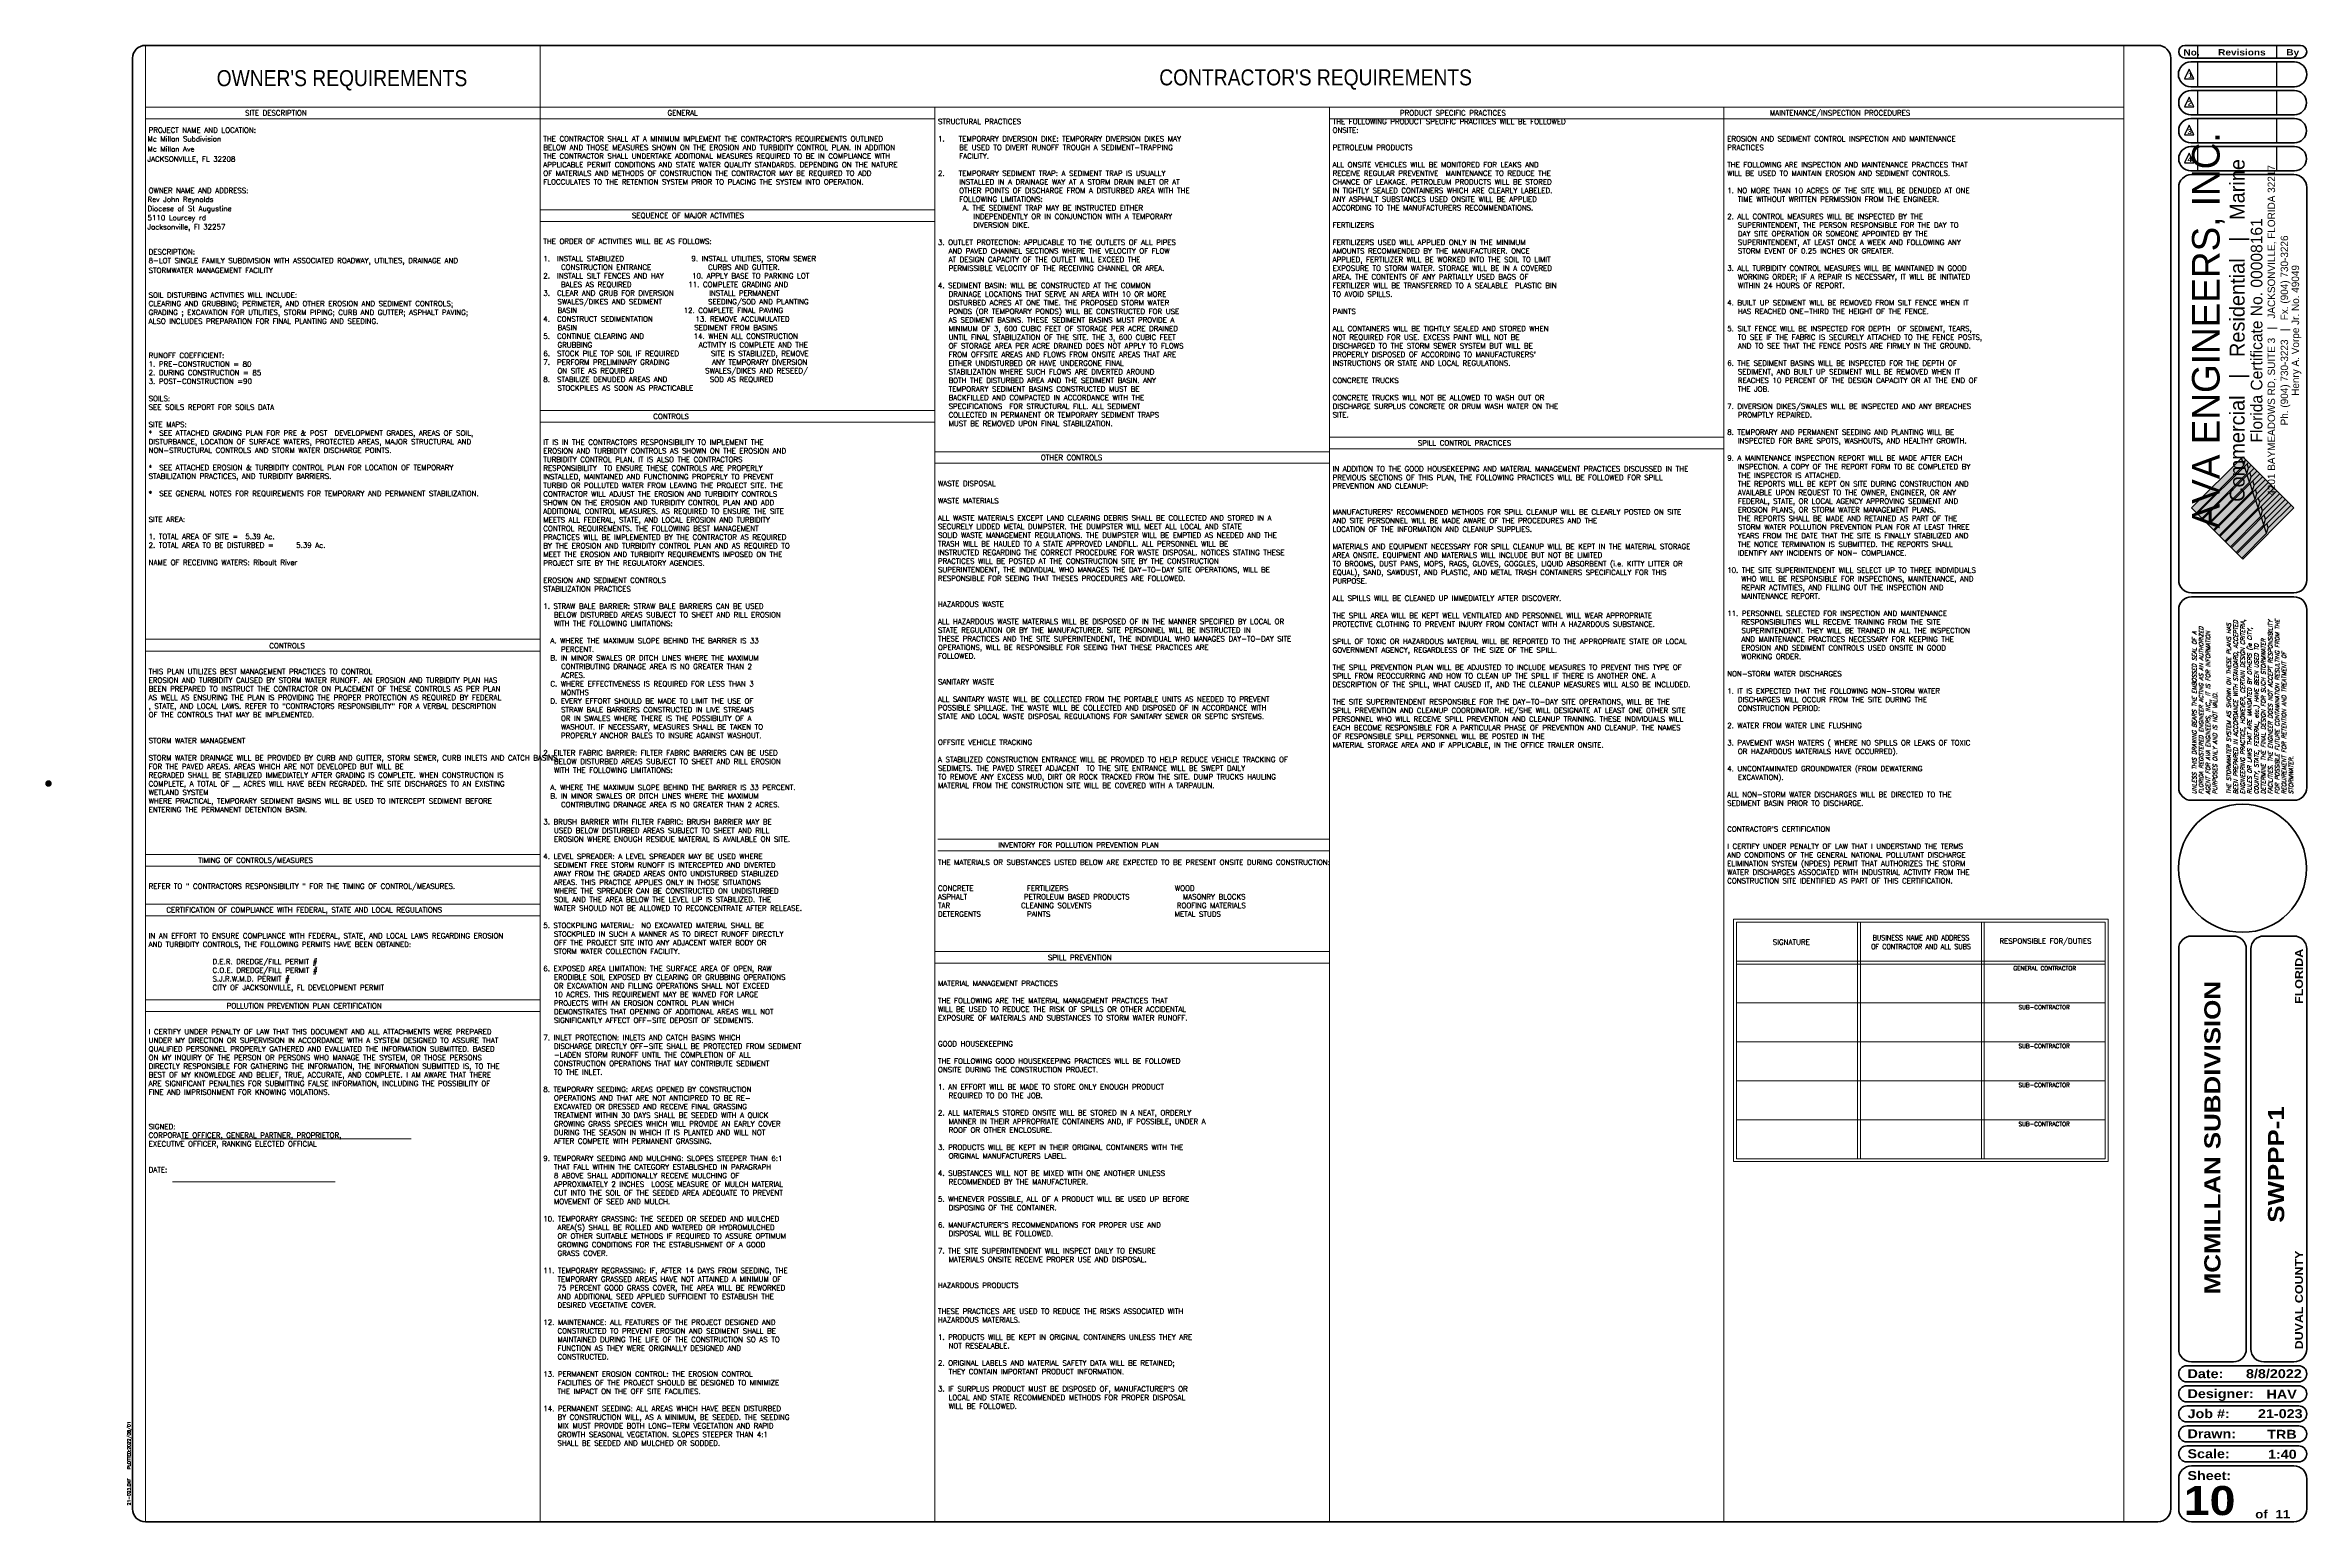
# Paper-space layout 'SWPPP-1' of a CAD drawing. Header units: feet, sheet in inches. Extents: x -1.1 to 33.8, y 0.1 to 22.9.
import ezdxf
from ezdxf.enums import TextEntityAlignment as Align

# ---------------------------------------------------------------- set-up
doc = ezdxf.new("R2010")
doc.units = ezdxf.units.FT
doc.header["$MEASUREMENT"] = 0
doc.layers.add('Border', color=118, linetype='Continuous', lineweight=70)
doc.layers.add('Date Stamp', color=7, linetype='Continuous')
doc.layers.add('TBLK', color=7, linetype='Continuous')
doc.styles.add('AVA LOGO', font='')
doc.styles.add('L30', font='simplex.shx', dxfattribs={"oblique": 15, "height": 6})
doc.styles.add('PREVENT', font='SIMPLEX.shx', dxfattribs={"height": 0.08})
doc.styles.add('ROMAND', font='ariblk.ttf')
doc.styles.add('ROMANS - Civil', font='romans.shx', dxfattribs={"height": 0.1})
doc.styles.add('TB-LD', font='tb-ld.shx')
doc.styles.get('AVA LOGO').set_extended_font_data('Agency FB')

# ---------------------------------------------------------------- blocks, each defined once
blk = doc.blocks.new('A$Ca8f96253')
h = blk.add_hatch(color=8)
h.paths.add_polyline_path([(34.662, 4.305), (34.618, 4.348), (34.289, 4.019), (34.311, 3.953)])
h.paths.add_polyline_path([(34.245, 4.151), (34.267, 4.085), (34.574, 4.392), (34.53, 4.436)])
h.paths.add_polyline_path([(34.486, 4.48), (34.443, 4.524), (34.201, 4.283), (34.223, 4.217)])
h.paths.add_polyline_path([(34.399, 4.568), (34.355, 4.612), (34.157, 4.414), (34.179, 4.348)])
h.paths.add_polyline_path([(34.311, 4.656), (34.267, 4.7), (34.113, 4.546), (34.135, 4.48)])
h.paths.add_polyline_path([(34.223, 4.743), (34.179, 4.787), (34.07, 4.678), (34.091, 4.612)])
h.paths.add_polyline_path([(34.135, 4.831), (34.091, 4.875), (34.026, 4.809), (34.048, 4.743)])
h.paths.add_polyline_path([(34.004, 4.963), (33.982, 4.941), (34.004, 4.875), (34.048, 4.919)])
h.paths.add_polyline_path([(33.828, 3.558), (33.901, 3.485), (34.285, 3.869), (34.249, 3.979)])
h.paths.add_polyline_path([(33.74, 3.646), (33.813, 3.573), (34.241, 4.001), (34.205, 4.11)])
h.paths.add_polyline_path([(34.197, 4.132), (34.161, 4.242), (33.653, 3.734), (33.726, 3.661)])
h.paths.add_polyline_path([(34.153, 4.264), (34.117, 4.374), (33.565, 3.822), (33.638, 3.749)])
h.paths.add_polyline_path([(34.11, 4.396), (34.073, 4.505), (33.477, 3.91), (33.55, 3.836)])
h.paths.add_polyline_path([(33.389, 3.997), (33.462, 3.924), (34.066, 4.527), (34.029, 4.637)])
h.paths.add_polyline_path([(33.301, 4.085), (33.375, 4.012), (34.022, 4.659), (33.985, 4.769)])
h.paths.add_polyline_path([(33.978, 4.791), (33.941, 4.901), (33.214, 4.173), (33.287, 4.1)])
h.paths.add_polyline_path([(33.126, 4.261), (33.199, 4.187), (33.934, 4.922), (33.897, 5.032)])
h = blk.add_hatch(color=255)
h.paths.add_polyline_path([(34.311, 3.953), (34.285, 3.869), (33.901, 3.485), (33.916, 3.471), (34.706, 4.261), (34.662, 4.305)])
h.paths.add_polyline_path([(34.618, 4.348), (34.574, 4.392), (34.267, 4.085), (34.241, 4.001), (33.813, 3.573), (33.828, 3.558)])
h.paths.add_polyline_path([(34.197, 4.132), (33.726, 3.661), (33.74, 3.646), (34.53, 4.436), (34.486, 4.48), (34.223, 4.217)])
h.paths.add_polyline_path([(34.179, 4.348), (34.153, 4.264), (33.638, 3.749), (33.653, 3.734), (34.443, 4.524), (34.399, 4.568)])
h.paths.add_polyline_path([(34.11, 4.396), (33.55, 3.836), (33.565, 3.822), (34.355, 4.612), (34.311, 4.656), (34.135, 4.48)])
h.paths.add_polyline_path([(34.066, 4.527), (33.462, 3.924), (33.477, 3.91), (34.267, 4.7), (34.223, 4.743), (34.091, 4.612)])
h.paths.add_polyline_path([(34.048, 4.743), (34.022, 4.659), (33.375, 4.012), (33.389, 3.997), (34.179, 4.787), (34.135, 4.831)])
h.paths.add_polyline_path([(34.091, 4.875), (34.048, 4.919), (34.004, 4.875), (33.978, 4.791), (33.287, 4.1), (33.301, 4.085)])
h.paths.add_polyline_path([(33.934, 4.922), (33.199, 4.187), (33.214, 4.173), (34.004, 4.963), (33.96, 5.007)])
h = blk.add_hatch(color=9)
h.paths.add_polyline_path([(34.285, 3.869), (34.311, 3.953), (34.289, 4.019), (34.249, 3.979)])
h.paths.add_polyline_path([(34.245, 4.151), (34.205, 4.11), (34.241, 4.001), (34.267, 4.085)])
h.paths.add_polyline_path([(34.201, 4.283), (34.161, 4.242), (34.197, 4.132), (34.223, 4.217)])
h.paths.add_polyline_path([(34.179, 4.348), (34.157, 4.414), (34.117, 4.374), (34.153, 4.264)])
h.paths.add_polyline_path([(34.113, 4.546), (34.073, 4.505), (34.11, 4.396), (34.135, 4.48)])
h.paths.add_polyline_path([(34.066, 4.527), (34.091, 4.612), (34.07, 4.678), (34.029, 4.637)])
h.paths.add_polyline_path([(34.026, 4.809), (33.985, 4.769), (34.022, 4.659), (34.048, 4.743)])
h.paths.add_polyline_path([(34.004, 4.875), (33.982, 4.941), (33.941, 4.901), (33.978, 4.791)])
h.paths.add_polyline_path([(33.96, 5.007), (33.916, 5.051), (33.897, 5.032), (33.934, 4.922)])
for p, q in [((33.224, 11.213), (33.224, 11.41)), ((34.442, 11.213), (34.442, 11.41)), ((33.088, 11.041), (33.015, 10.895)), ((33.015, 10.895), (33.16, 10.895)), ((33.16, 10.895), (33.088, 11.041)), ((33.224, 10.77), (33.224, 11.154)), ((34.442, 10.77), (34.442, 11.154)), ((33.088, 10.608), (33.015, 10.462)), ((33.16, 10.462), (33.088, 10.608)), ((33.224, 10.337), (33.224, 10.711)), ((34.442, 10.337), (34.442, 10.711)), ((33.015, 10.462), (33.16, 10.462)), ((33.088, 10.175), (33.015, 10.029)), ((33.16, 10.029), (33.088, 10.175)), ((33.224, 9.904), (33.224, 10.278)), ((34.442, 9.904), (34.442, 10.278)), ((33.015, 10.029), (33.16, 10.029)), ((33.224, 9.472), (33.224, 9.845)), ((34.442, 9.472), (34.442, 9.844)), ((33.088, 9.742), (33.015, 9.596)), ((33.015, 9.596), (33.16, 9.596)), ((33.16, 9.596), (33.088, 9.742)), ((33.126, 4.261), (33.916, 5.051)), ((33.214, 4.173), (34.004, 4.963)), ((33.934, 4.922), (33.897, 5.032)), ((34.706, 4.261), (33.916, 5.051)), ((33.978, 4.791), (33.941, 4.901)), ((34.004, 4.875), (33.982, 4.941)), ((33.301, 4.085), (34.091, 4.875)), ((33.389, 3.997), (34.179, 4.787)), ((33.477, 3.91), (34.267, 4.7)), ((33.565, 3.822), (34.355, 4.612)), ((34.022, 4.659), (33.985, 4.769)), ((34.048, 4.743), (34.026, 4.809)), ((34.066, 4.527), (34.029, 4.637)), ((34.091, 4.612), (34.07, 4.678)), ((34.135, 4.48), (34.113, 4.546)), ((33.916, 3.471), (33.126, 4.261)), ((33.653, 3.734), (34.443, 4.524)), ((33.74, 3.646), (34.53, 4.436)), ((33.828, 3.558), (34.618, 4.348)), ((33.916, 3.471), (34.706, 4.261)), ((34.11, 4.396), (34.073, 4.505)), ((34.153, 4.264), (34.117, 4.374)), ((34.179, 4.348), (34.157, 4.414)), ((34.197, 4.132), (34.161, 4.242)), ((34.223, 4.217), (34.201, 4.283)), ((34.241, 4.001), (34.205, 4.11)), ((34.267, 4.085), (34.245, 4.151)), ((34.285, 3.869), (34.249, 3.979)), ((34.311, 3.953), (34.289, 4.019))]:
    blk.add_line(p, q)
for points in [[(33.199, 4.187), (33.934, 4.922), (33.96, 5.007)], [(33.287, 4.1), (33.978, 4.791), (34.004, 4.875), (34.048, 4.919)], [(33.375, 4.012), (34.022, 4.659), (34.048, 4.743), (34.135, 4.831)], [(33.462, 3.924), (34.066, 4.527), (34.091, 4.612), (34.223, 4.743)], [(33.55, 3.836), (34.11, 4.396), (34.135, 4.48), (34.311, 4.656)], [(33.638, 3.749), (34.153, 4.264), (34.179, 4.348), (34.399, 4.568)], [(33.726, 3.661), (34.197, 4.132), (34.223, 4.217), (34.486, 4.48)], [(33.813, 3.573), (34.241, 4.001), (34.267, 4.085), (34.574, 4.392)], [(33.901, 3.485), (34.285, 3.869), (34.311, 3.953), (34.662, 4.305)]]:
    blk.add_lwpolyline(points)
at = {"const_width": 0.05}
blk.add_lwpolyline([(-0.025, 0, 1), (0.025, 0, 1)], format="xyb", close=True, dxfattribs=at)
at = {"layer": 'Border'}
for points in [[(32.803, 11.212), (32.803, -11.212, -0.414214), (32.605, -11.41), (1.498, -11.41, -0.414214), (1.3, -11.212), (1.3, 11.212, -0.414214), (1.498, 11.41), (32.605, 11.41, -0.414214)], [(33.025, 11.213, -1), (33.025, 11.41), (34.807, 11.41, -1), (34.807, 11.213)], [(33.113, 10.77), (34.714, 10.77, 1), (34.714, 11.154), (33.113, 11.154, 1)], [(33.113, 10.711, 1), (33.113, 10.337), (34.714, 10.337, 1), (34.714, 10.711)], [(33.113, 10.278, 1), (33.113, 9.904), (34.714, 9.904, 1), (34.714, 10.278)], [(34.714, 9.845), (33.113, 9.845, 1), (33.113, 9.472), (34.714, 9.472, 1)], [(32.926, 9.214, -0.414214), (33.124, 9.412), (34.708, 9.412, -0.414214), (34.905, 9.214), (34.905, 3.145, -0.414214), (34.708, 2.947), (33.124, 2.947, -0.414214), (32.926, 3.145)], [(33.124, -0.259, -0.414214), (32.926, -0.061), (32.926, 2.689, -0.414214), (33.124, 2.887), (34.708, 2.887, -0.414214), (34.905, 2.689), (34.905, -0.061, -0.414214), (34.708, -0.259)], [(33.971, -8.741), (33.971, -2.555, 0.414214), (33.773, -2.357), (33.124, -2.357, 0.414214), (32.926, -2.555), (32.926, -8.741, 0.414214), (33.124, -8.939), (33.773, -8.939, 0.414214)], [(34.24, -2.357, 0.414214), (34.042, -2.555), (34.042, -8.741, 0.414214), (34.24, -8.939), (34.708, -8.939, 0.414214), (34.905, -8.741), (34.905, -2.555, 0.414214), (34.708, -2.357)], [(34.781, -9.247, 1), (34.781, -8.999), (33.05, -8.999, 1), (33.05, -9.247)], [(34.781, -9.556, 1), (34.781, -9.308), (33.05, -9.308, 1), (33.05, -9.556)], [(34.781, -9.866, 1), (34.781, -9.618), (33.05, -9.618, 1), (33.05, -9.866)], [(34.781, -10.175, 1), (34.781, -9.928), (33.05, -9.928, 1), (33.05, -10.175)], [(33.05, -10.484, -1), (33.05, -10.237), (34.781, -10.237, -1), (34.781, -10.484)], [(34.905, -10.744, 0.414214), (34.708, -10.546), (33.124, -10.546, 0.414214), (32.926, -10.744), (32.926, -11.212, 0.414214), (33.124, -11.41), (34.708, -11.41, 0.414214), (34.905, -11.212)]]:
    blk.add_lwpolyline(points, format="xyb", close=True, dxfattribs=at)
blk.add_circle((33.913, -1.309), 0.99, dxfattribs=at)
at = {"style": 'ROMAND'}
for s, height, p in [('No.', 0.0972, (33, 11.253)), ('Revisions', 0.0972, (33.536, 11.254)), ('By', 0.0972, (34.589, 11.254)), ('1', 0.0777, (33.073, 10.911)), ('2', 0.0777, (33.065, 10.477)), ('3', 0.0777, (33.062, 10.039)), ('4', 0.0777, (33.062, 9.606)), ('Date:', 0.1385, (33.062, -9.19)), ('Designer:', 0.1385, (33.062, -9.499)), ('Job #:', 0.1385, (33.063, -9.808)), ('Drawn:', 0.1385, (33.062, -10.118)), ('Scale:', 0.1385, (33.062, -10.427)), ('Sheet:', 0.1385, (33.061, -10.765)), ('of', 0.1286, (34.109, -11.357)), ('11', 0.1286, (34.422, -11.357))]:
    blk.add_text(s, height=height, dxfattribs=at).set_placement(p)
at = {"style": 'AVA LOGO'}
for s, height, p in [('AVA ENGINEERS, INC.', 0.4268, (33.559, 7.004)), ('Commercial   |   Residential   |   Marine', 0.23047, (33.945, 7.004)), ('4201 BAYMEADOWS RD, SUITE 3   |   JACKSONVILLE, FLORIDA 32217', 0.11524, (34.416, 7.004)), ('Florida Certificate No. 00008161', 0.18, (34.22, 7.004)), ('Ph. (904) 730-3223   |   Fx. (904) 730-3226', 0.11524, (34.617, 7.004)), ('Henry A. Vorpe Jr. No. 49049', 0.11524, (34.787, 7.004))]:
    blk.add_text(s, height=height, rotation=90, dxfattribs=at).set_placement(p, align=Align.CENTER)
at = {"style": 'ROMAND'}
blk.add_text('FLORIDA', height=0.12, rotation=90, dxfattribs=at).set_placement((34.846, -2.553), align=Align.RIGHT)
for s, height, p in [('MCMILLAN SUBDIVISION', 0.25, (33.572, -7.893)), ('DUVAL COUNTY', 0.12, (34.846, -8.744))]:
    blk.add_text(s, height=height, rotation=90, dxfattribs=at).set_placement(p)
for s, p in [('8/8/2022', (34.828, -9.19)), ('HAV', (34.751, -9.508)), ('21-023', (34.841, -9.808)), ('TRB', (34.749, -10.127)), ('1:40', (34.749, -10.436))]:
    blk.add_text(s, height=0.1385, dxfattribs=at).set_placement(p, align=Align.RIGHT)
at = {"insert": (33.134, -0.165), "char_height": 0.065, "attachment_point": 1, "rotation": 90, "line_spacing_factor": 0.985714, "style": 'L30'}
blk.add_mtext_dynamic_manual_height_columns('UNLESS THIS DRAWING BEARS THE EMBOSSED SEAL OF A FLORIDA REGISTERED ENGINEER ACTING AS AN AUTHORIZED AGENT FOR AVA ENGINEERS, INC,, IT IS FOR INFORMATION PURPOSES ONLY AND IS NOT VALID.\\P\\PTHE STORMWATER SYSTEM AS SHOWN ON THESE PLANS HAS BEEN PREPARED IN ACCORDANCE WITH STANDARD, ACCEPTED ENGINEERING PRACTICE, HOWEVER, CERTAIN DESIGN CRITERIA, RULES OR LAWS THAT ARE MANDATED BY OTHERS (ie CITY, COUNTY, STATE, FEDERAL, etc.) HAVE BEEN USED TO DETERMINE THE FINAL DESIGN FOR SUCH STORMWATER FACILITIES. THE ENGINEER DOES NOT ACCEPT RESPONSIBILITY FOR POSSIBLE FUTURE CONTAMINATION RESULTING FROM THE REQUIREMENT FOR RETENTION AND TREATMENT OF STORMWATER.', width=2.97366, gutter_width=30, heights=[210.531], dxfattribs=at)

psp = doc.layouts.new('SWPPP-1')

# ---------------------------------------------------------------- linework, layer by layer
at = {"const_width": 0.05}
psp.add_lwpolyline([(-1.117, 11.538, 1), (-1.067, 11.538, 1)], format="xyb", close=True, dxfattribs=at)
at = {"layer": 'TBLK', "lineweight": 0}
for p, q in [((0.405, 22.948), (0.405, 0.128)), ((6.505, 22.948), (6.505, 0.128)), ((30.985, 22.948), (30.985, 0.128)), ((0.405, 21.992), (30.985, 21.992)), ((0.405, 21.812), (12.605, 21.812)), ((12.605, 21.992), (12.605, 0.128)), ((18.705, 21.992), (18.705, 0.128)), ((18.705, 21.812), (30.985, 21.812)), ((24.805, 21.992), (24.805, 0.128)), ((6.505, 20.403), (12.605, 20.403)), ((6.505, 20.223), (12.605, 20.223)), ((6.505, 17.302), (12.605, 17.302)), ((6.505, 17.122), (12.605, 17.122)), ((18.705, 16.89), (24.805, 16.89)), ((12.605, 16.666), (18.705, 16.666)), ((12.605, 16.486), (18.705, 16.486)), ((18.705, 16.71), (24.805, 16.71)), ((0.405, 13.768), (6.505, 13.768)), ((0.405, 13.584), (6.505, 13.584)), ((12.655, 10.676), (18.705, 10.676)), ((12.655, 10.496), (18.705, 10.496)), ((0.405, 10.44), (6.505, 10.44)), ((0.405, 10.26), (6.505, 10.26)), ((0.405, 9.674), (6.505, 9.674)), ((0.405, 9.494), (6.505, 9.494)), ((24.953, 5.694), (24.953, 9.439)), ((24.953, 9.439), (30.741, 9.439)), ((30.741, 5.694), (30.741, 9.439)), ((24.998, 5.738), (24.998, 9.394)), ((24.998, 9.394), (30.696, 9.394)), ((26.871, 5.738), (26.871, 9.394)), ((26.916, 5.738), (26.916, 9.394)), ((28.784, 5.738), (28.784, 9.394)), ((28.828, 5.738), (28.828, 9.394)), ((30.696, 5.738), (30.696, 9.394)), ((12.605, 8.938), (18.705, 8.938)), ((12.605, 8.758), (18.705, 8.758)), ((24.998, 8.792), (30.696, 8.792)), ((25.004, 8.747), (30.696, 8.747)), ((0.405, 8.191), (6.505, 8.191)), ((25.004, 8.145), (30.696, 8.145)), ((0.405, 8.011), (6.505, 8.011)), ((25.004, 7.544), (30.696, 7.544)), ((25.004, 6.942), (30.696, 6.942)), ((25.004, 6.34), (30.696, 6.34)), ((0.958, 6.043), (4.515, 6.043)), ((24.953, 5.694), (30.741, 5.694)), ((24.998, 5.738), (30.696, 5.738)), ((0.824, 5.381), (3.338, 5.381))]:
    psp.add_line(p, q, dxfattribs=at)

# ---------------------------------------------------------------- block references
at = {"layer": 'TBLK'}
psp.add_blockref('A$Ca8f96253', (-1.093, 11.536), dxfattribs=at)

# ---------------------------------------------------------------- texts
at = {"lineweight": 0, "style": 'ROMAND'}
psp.add_text('SWPPP-1', height=0.25, rotation=90, dxfattribs=at).set_placement((33.338, 5.648), align=Align.MIDDLE)
at = {"style": 'ROMAND'}
psp.add_text('10', height=0.45, dxfattribs=at).set_placement((32.311, 0.229), align=Align.CENTER)
at = {"layer": 'Date Stamp', "insert": (0.193, 0.381), "char_height": 0.05, "attachment_point": 7, "rotation": 90, "style": 'ROMANS - Civil'}
psp.add_mtext('21-023.DXF    PLOTTED:2022/08/01', dxfattribs=at)
at = {"layer": 'TBLK', "lineweight": 0, "style": 'TB-LD', "width": 0.9}
for s, p in [("OWNER'S REQUIREMENTS", (3.444, 22.407)), ("CONTRACTOR'S REQUIREMENTS", (18.493, 22.419))]:
    psp.add_text(s, height=0.24715, dxfattribs=at).set_placement(p, align=Align.MIDDLE)
at = {"layer": 'TBLK', "lineweight": 0, "style": 'PREVENT'}
for s, p in [('PROJECT NAME AND LOCATION:', (0.455, 21.596)), ('                         SITE DESCRIPTION', (0.455, 21.862)), ('OWNER NAME AND ADDRESS:', (0.455, 20.662)), ('DESCRIPTION:', (0.455, 19.714)), ('SOIL DISTURBING ACTIVITIES WILL INCLUDE:', (0.455, 19.047)), ('RUNOFF COEFFICIENT:', (0.455, 18.114)), ('2. DURING CONSTRUCTION = 85', (0.455, 17.847)), ('1. PRE-CONSTRUCTION = 80', (0.455, 17.98)), ('3. POST-CONSTRUCTION =90', (0.455, 17.714)), ('SOILS:', (0.455, 17.447)), ('SEE SOILS REPORT FOR SOILS DATA', (0.455, 17.314)), ('SITE MAPS:', (0.455, 17.047)), ('*  SEE ATTACHED GRADING PLAN FOR PRE & POST  DEVELOPMENT GRADES, AREAS OF SOIL, ', (0.455, 16.914)), ('DISTURBANCE, LOCATION OF SURFACE WATERS, PROTECTED AREAS, MAJOR STRUCTURAL AND ', (0.455, 16.78)), ('*  SEE ATTACHED EROSION & TURBIDITY CONTROL PLAN FOR LOCATION OF TEMPORARY ', (0.455, 16.38)), ('NON-STRUCTURAL CONTROLS AND STORM WATER DISCHARGE POINTS.', (0.455, 16.647)), ('STABILIZATION PRACTICES, AND TURBIDITY BARRIERS.', (0.455, 16.247)), ('*  SEE GENERAL NOTES FOR REQUIREMENTS FOR TEMPORARY AND PERMANENT STABILIZATION.', (0.455, 15.98)), ('SITE AREA:', (0.455, 15.58)), ('1. TOTAL AREA OF SITE =  5.39 Ac.', (0.455, 15.314)), ('2. TOTAL AREA TO BE DISTURBED =   5.39 Ac.', (0.455, 15.18)), ('NAME OF RECEIVING WATERS: Ribault River', (0.455, 14.914))]:
    psp.add_text(s, height=0.08, dxfattribs=at).set_placement(p)
at = {"layer": 'TBLK', "style": 'PREVENT'}
for s, p in [('Mc Millan Subdivision', (0.438, 21.46)), ('Mc Millan Ave', (0.438, 21.304)), ('JACKSONVILLE, FL 32208', (0.438, 21.149))]:
    psp.add_text(s, height=0.08, dxfattribs=at).set_placement(p)
at = {"layer": 'TBLK', "lineweight": 0, "style": 'PREVENT'}
for s, height, p in [('SIGNATURE', 0.08, (25.845, 9.046)), ('RESPONSIBLE FOR/DUTIES', 0.08, (29.774, 9.062)), ('GENERAL CONTRACTOR', 0.064, (29.762, 8.65)), ('SUB-CONTRACTOR', 0.064, (29.753, 8.048)), ('SUB-CONTRACTOR', 0.064, (29.753, 7.447)), ('SUB-CONTRACTOR', 0.064, (29.753, 6.845)), ('SUB-CONTRACTOR', 0.064, (29.753, 6.243))]:
    psp.add_text(s, height=height, dxfattribs=at).set_placement(p, align=Align.CENTER)
at = {"layer": 'TBLK', "lineweight": 0, "style": 'PREVENT', "width": 0.9}
for s, p in [('BUSINESS NAME AND ADDRESS', (27.85, 9.113)), ('OF CONTRACTOR AND ALL SUBS', (27.85, 8.976))]:
    psp.add_text(s, height=0.08, dxfattribs=at).set_placement(p, align=Align.CENTER)
at = {"layer": 'TBLK', "lineweight": 0, "char_height": 0.08, "attachment_point": 1, "style": 'PREVENT'}
for s, insert, width in [("                                   GENERAL\\P\\P\\PTHE CONTRACTOR SHALL AT A MINIMUM IMPLEMENT THE CONTRACTOR'S REQUIREMENTS OUTLINED BELOW AND THOSE MEASURES SHOWN ON THE EROSION AND TURBIDITY CONTROL PLAN. IN ADDITION THE CONTRACTOR SHALL UNDERTAKE ADDITIONAL MEASURES REQUIRED TO BE IN COMPLIANCE WITH APPLICABLE PERMIT CONDITIONS AND STATE WATER QUALITY STANDARDS. DEPENDING ON THE NATURE OF MATERIALS AND METHODS OF CONSTRUCTION THE CONTRACTOR MAY BE REQUIRED TO ADD FLOCCULATES TO THE RETENTION SYSTEM PRIOR TO PLACING THE SYSTEM INTO OPERATION.", (6.555, 21.942), 6), ('\\PSTRUCTURAL PRACTICES\\P\\P1.    TEMPORARY DIVERSION DIKE: TEMPORARY DIVERSION DIKES MAY \\P      BE USED TO DIVERT RUNOFF TROUGH A SEDIMENT-TRAPPING \\P      FACILITY.\\P   \\P2.    TEMPORARY SEDIMENT TRAP: A SEDIMENT TRAP IS USUALLY \\P      INSTALLED IN A DRAINAGE WAY AT A STORM DRAIN INLET OR AT \\P      OTHER POINTS OF DISCHARGE FROM A DISTURBED AREA WITH THE\\P      FOLLOWING LIMITATIONS:\\P       A. THE SEDIMENT TRAP MAY BE INSTRUCTED EITHER \\P          INDEPENDENTLY OR IN CONJUNCTION WITH A TEMPORARY   \\P          DIVERSION DIKE.\\P     \\P3. OUTLET PROTECTION: APPLICABLE TO THE OUTLETS OF ALL PIPES\\P   AND PAVED CHANNEL SECTIONS WHERE THE VELOCITY OF FLOW \\P   AT DESIGN CAPACITY OF THE OUTLET WILL EXCEED THE \\P   PERMISSIBLE VELOCITY OF THE RECEIVING CHANNEL OR AREA.\\P   \\P4. SEDIMENT BASIN: WILL BE CONSTRUCTED AT THE COMMON \\P   DRAINAGE LOCATIONS THAT SERVE AN AREA WITH 10 OR MORE\\P   DISTURBED ACRES AT ONE TIME. THE PROPOSED STORM WATER \\P   PONDS (OR TEMPORARY PONDS) WILL BE CONSTRUCTED FOR USE\\P   AS SEDIMENT BASINS. THESE SEDIMENT BASINS MUST PROVIDE A\\P   MINIMUM OF 3, 600 CUBIC FEET OF STORAGE PER ACRE DRAINED \\P   UNTIL FINAL STABILIZATION OF THE SITE. THE 3, 600 CUBIC FEET\\P   OF STORAGE AREA PER ACRE DRAINED DOES NOT APPLY TO FLOWS \\P   FROM OFFSITE AREAS AND FLOWS FROM ONSITE AREAS THAT ARE\\P   EITHER UNDISTURBED OR HAVE UNDERGONE FINAL \\P   STABILIZATION WHERE SUCH FLOWS ARE DIVERTED AROUND \\P   BOTH THE DISTURBED AREA AND THE SEDIMENT BASIN. ANY\\P   TEMPORARY SEDIMENT BASINS CONSTRUCTED MUST BE \\P   BACKFILLED AND COMPACTED IN ACCORDANCE WITH THE \\P   SPECIFICATIONS  FOR STRUCTURAL FILL. ALL SEDIMENT\\P   COLLECTED IN PERMANENT OR TEMPORARY SEDIMENT TRAPS\\P   MUST BE REMOVED UPON FINAL STABILIZATION.\\P\\P    ', (12.655, 21.942), 6), ("                   PRODUCT SPECIFIC PRACTICES\\PTHE FOLLOWING PRODUCT SPECIFIC PRACTICES WILL BE FOLLOWED \\PONSITE:\\P\\PPETROLEUM PRODUCTS\\P   \\PALL ONSITE VEHICLES WILL BE MONITORED FOR LEAKS AND \\PRECEIVE REGULAR PREVENTIVE  MAINTENANCE TO REDUCE THE \\PCHANCE OF LEAKAGE. PETROLEUM PRODUCTS WILL BE STORED \\PIN TIGHTLY SEALED CONTAINERS WHICH ARE CLEARLY LABELED. \\PANY ASPHALT SUBSTANCES USED ONSITE WILL BE APPLIED \\PACCORDING TO THE MANUFACTURERS RECOMMENDATIONS.\\P\\PFERTILIZERS\\P\\PFERTILIZERS USED WILL APPLIED ONLY IN THE MINIMUM \\PAMOUNTS RECOMMENDED BY THE MANUFACTURER. ONCE \\PAPPLIED, FERTILIZER WILL BE WORKED INTO THE SOIL TO LIMIT \\PEXPOSURE TO STORM WATER. STORAGE WILL BE IN A COVERED \\PAREA. THE CONTENTS OF ANY PARTIALLY USED BAGS OF \\PFERTILIZER WILL BE TRANSFERRED TO A SEALABLE  PLASTIC BIN \\PTO AVOID SPILLS.\\P\\PPAINTS\\P\\PALL CONTAINERS WILL BE TIGHTLY SEALED AND STORED WHEN \\PNOT REQUIRED FOR USE. EXCESS PAINT WILL NOT BE \\PDISCHARGED TO THE STORM SEWER SYSTEM BUT WILL BE \\PPROPERLY DISPOSED OF ACCORDING TO MANUFACTURERS' \\PINSTRUCTIONS OR STATE AND LOCAL REGULATIONS. \\P\\PCONCRETE TRUCKS\\P\\PCONCRETE TRUCKS WILL NOT BE ALLOWED TO WASH OUT OR \\PDISCHARGE SURPLUS CONCRETE OR DRUM WASH WATER ON THE \\PSITE.", (18.755, 21.942), 6), ("            MAINTENANCE/INSPECTION PROCEDURES\\P\\P\\PEROSION AND SEDIMENT CONTROL INSPECTION AND MAINTENANCE \\PPRACTICES\\P\\PTHE FOLLOWING ARE INSPECTION AND MAINTENANCE PRACTICES THAT \\PWILL BE USED TO MAINTAIN EROSION AND SEDIMENT CONTROLS.\\P\\P1. NO MORE THAN 10 ACRES OF THE SITE WILL BE DENUDED AT ONE \\P   TIME WITHOUT WRITTEN PERMISSION FROM THE ENGINEER.  \\P\\P2. ALL CONTROL MEASURES WILL BE INSPECTED BY THE  \\P   SUPERINTENDENT, THE PERSON RESPONSIBLE FOR THE DAY TO\\P   DAY SITE OPERATION OR SOMEONE APPOINTED BY THE \\P   SUPERINTENDENT, AT LEAST ONCE A WEEK AND FOLLOWING ANY\\P   STORM EVENT OF 0.25 INCHES OR GREATER. \\P\\P3. ALL TURBIDITY CONTROL MEASURES WILL BE MAINTAINED IN GOOD \\P   WORKING ORDER; IF A REPAIR IS NECESSARY, IT WILL BE INITIATED\\P   WITHIN 24 HOURS OF REPORT.\\P\\P4. BUILT UP SEDIMENT WILL BE REMOVED FROM SILT FENCE WHEN IT \\P   HAS REACHED ONE-THIRD THE HEIGHT OF THE FENCE.\\P\\P5. SILT FENCE WILL BE INSPECTED FOR DEPTH  OF SEDIMENT, TEARS,\\P   TO SEE IF THE FABRIC IS SECURELY ATTACHED TO THE FENCE POSTS,\\P   AND TO SEE THAT THE FENCE POSTS ARE FIRMLY IN THE GROUND.\\P\\P6. THE SEDIMENT BASINS WILL BE INSPECTED FOR THE DEPTH OF\\P   SEDIMENT, AND BUILT UP SEDIMENT WILL BE REMOVED WHEN IT \\P   REACHES 10 PERCENT OF THE DESIGN CAPACITY OR AT THE END OF \\P   THE JOB.\\P\\P7. DIVERSION DIKES/SWALES WILL BE INSPECTED AND ANY BREACHES \\P   PROMPTLY REPAIRED.\\P\\P8. TEMPORARY AND PERMANENT SEEDING AND PLANTING WILL BE\\P   INSPECTED FOR BARE SPOTS, WASHOUTS, AND HEALTHY GROWTH.\\P\\P9. A MAINTENANCE INSPECTION REPORT WILL BE MADE AFTER EACH \\P   INSPECTION. A COPY OF THE REPORT FORM TO BE COMPLETED BY \\P   THE INSPECTOR IS ATTACHED.\\P   THE REPORTS WILL BE KEPT ON SITE DURING CONSTRUCTION AND \\P   AVAILABLE UPON REQUEST TO THE OWNER, ENGINEER, OR ANY  \\P   FEDERAL, STATE, OR LOCAL AGENCY APPROVING SEDIMENT AND \\P   EROSION PLANS, OR STORM WATER MANAGEMENT PLANS.\\P   THE REPORTS SHALL BE MADE AND RETAINED AS PART OF THE \\P   STORM WATER POLLUTION PREVENTION PLAN FOR AT LEAST THREE\\P   YEARS FROM THE DATE THAT THE SITE IS FINALLY STABILIZED AND\\P   THE NOTICE TERMINATION IS SUBMITTED. THE REPORTS SHALL \\P   IDENTIFY ANY INCIDENTS OF NON- COMPLIANCE.\\P\\P10. THE SITE SUPERINTENDENT WILL SELECT UP TO THREE INDIVIDUALS\\P    WHO WILL BE RESPONSIBLE FOR INSPECTIONS, MAINTENANCE, AND\\P    REPAIR ACTIVITIES, AND FILLING OUT THE INSPECTION AND \\P    MAINTENANCE REPORT.\\P\\P11. PERSONNEL SELECTED FOR INSPECTION AND MAINTENANCE\\P    RESPONSIBILITIES WILL RECEIVE TRAINING FROM THE SITE\\P    SUPERINTENDENT. THEY WILL BE TRAINED IN ALL THE INSPECTION\\P    AND MAINTENANCE PRACTICES NECESSARY FOR KEEPING THE \\P    EROSION AND SEDIMENT CONTROLS USED ONSITE IN GOOD \\P    WORKING ORDER.\\P\\PNON-STORM WATER DISCHARGES\\P\\P1. IT IS EXPECTED THAT THE FOLLOWING NON-STORM WATER \\P   DISCHARGES WILL OCCUR FROM THE SITE DURING THE \\P   CONSTRUCTION PERIOD:\\P\\P2. WATER FROM WATER LINE FLUSHING\\P\\P3. PAVEMENT WASH WATERS ( WHERE NO SPILLS OR LEAKS OF TOXIC\\P   OR HAZARDOUS MATERIALS HAVE OCCURRED). \\P\\P4. UNCONTAMINATED GROUNDWATER (FROM DEWATERING  \\P   EXCAVATION).\\P\\PALL NON-STORM WATER DISCHARGES WILL BE DIRECTED TO THE \\PSEDIMENT BASIN PRIOR TO DISCHARGE.\\P\\P\\PCONTRACTOR'S CERTIFICATION\\P\\PI CERTIFY UNDER PENALTY OF LAW THAT I UNDERSTAND THE TERMS \\PAND CONDITIONS OF THE GENERAL NATIONAL POLLUTANT DISCHARGE \\PELIMINATION SYSTEM (NPDES) PERMIT THAT AUTHORIZES THE STORM \\PWATER DISCHARGES ASSOCIATED WITH INDUSTRIAL ACTIVITY FROM THE \\PCONSTRUCTION SITE IDENTIFIED AS PART OF THIS CERTIFICATION.", (24.855, 21.942), 6), ('                         SEQUENCE OF MAJOR ACTIVITIES\\P\\P\\PTHE ORDER OF ACTIVITIES WILL BE AS FOLLOWS:\\P\\P1.  INSTALL STABILIZED                   9. INSTALL UTILITIES, STORM SEWER\\P     CONSTRUCTION ENTRANCE                CURBS AND GUTTER.\\P2.  INSTALL SILT FENCES AND HAY        10. APPLY BASE TO PARKING LOT\\P     BALES AS REQUIRED                11. COMPLETE GRADING AND \\P3.  CLEAR AND GRUB FOR DIVERSION          INSTALL PERMANENT\\P    SWALES/DIKES AND SEDIMENT             SEEDING/SOD AND PLANTING\\P    BASIN                              12. COMPLETE FINAL PAVING               \\P4.  CONSTRUCT SEDIMENTATION            13. REMOVE ACCUMULATED\\P    BASIN                                 SEDIMENT FROM BASINS  \\P5.  CONTINUE CLEARING AND              14. WHEN ALL CONSTRUCTION           \\P    GRUBBING                              ACTIVITY IS COMPLETE AND THE             \\P6.  STOCK PILE TOP SOIL IF REQUIRED         SITE IS STABILIZED, REMOVE  \\P7.  PERFORM PRELIMINARY GRADING            ANY TEMPORARY DIVERSION\\P    ON SITE AS REQUIRED                    SWALES/DIKES AND RESEED/\\P8.  STABILIZE DENUDED AREAS AND            SOD AS REQUIRED\\P    STOCKPILES AS SOON AS PRACTICABLE ', (6.555, 20.357), 6.05), ('                               CONTROLS\\P\\P\\PIT IS IN THE CONTRACTORS RESPONSIBILITY TO IMPLEMENT THE \\PEROSION AND TURBIDITY CONTROLS AS SHOWN ON THE EROSION AND \\PTURBIDITY CONTROL PLAN. IT IS ALSO THE CONTRACTORS \\PRESPONSIBILITY  TO ENSURE THESE CONTROLS ARE PROPERLY \\PINSTALLED, MAINTAINED AND FUNCTIONING PROPERLY TO PREVENT \\PTURBID OR POLLUTED WATER FROM LEAVING THE PROJECT SITE. THE \\PCONTRACTOR WILL ADJUST THE EROSION AND TURBIDITY CONTROLS \\PSHOWN ON THE EROSION AND TURBIDITY CONTROL PLAN AND ADD \\PADDITIONAL CONTROL MEASURES. AS REQUIRED TO ENSURE THE SITE \\PMEETS ALL FEDERAL, STATE, AND LOCAL EROSION AND TURBIDITY \\PCONTROL REQUIREMENTS. THE FOLLOWING BEST MANAGEMENT \\PPRACTICES WILL BE IMPLEMENTED BY THE CONTRACTOR AS REQUIRED \\PBY THE EROSION AND TURBIDITY CONTROL PLAN AND AS REQUIRED TO \\PMEET THE EROSION AND TURBIDITY REQUIREMENTS IMPOSED ON THE \\PPROJECT SITE BY THE REGULATORY AGENCIES.\\P\\PEROSION AND SEDIMENT CONTROLS\\PSTABILIZATION PRACTICES\\P\\P1. STRAW BALE BARRIER: STRAW BALE BARRIERS CAN BE USED \\P   BELOW DISTURBED AREAS SUBJECT TO SHEET AND RILL EROSION \\P   WITH THE FOLLOWING LIMITATIONS:\\P\\P  A. WHERE THE MAXIMUM SLOPE BEHIND THE BARRIER IS 33  \\P     PERCENT.\\P  B. IN MINOR SWALES OR DITCH LINES WHERE THE MAXIMUM \\P     CONTRIBUTING DRAINAGE AREA IS NO GREATER THAN 2 \\P     ACRES.\\P  C. WHERE EFFECTIVENESS IS REQUIRED FOR LESS THAN 3 \\P     MONTHS\\P  D. EVERY EFFORT SHOULD BE MADE TO LIMIT THE USE OF  \\P     STRAW BALE BARRIERS CONSTRUCTED IN LIVE STREAMS\\P     OR IN SWALES WHERE THERE IS THE POSSIBILITY OF A \\P     WASHOUT. IF NECESSARY, MEASURES SHALL BE TAKEN TO \\P     PROPERLY ANCHOR BALES TO INSURE AGAINST WASHOUT.\\P       \\P2. FILTER FABRIC BARRIER: FILTER FABRIC BARRIERS CAN BE USED \\P   BELOW DISTURBED AREAS SUBJECT TO SHEET AND RILL EROSION\\P   WITH THE FOLLOWING LIMITATIONS:\\P\\P  A. WHERE THE MAXIMUM SLOPE BEHIND THE BARRIER IS 33 PERCENT.\\P  B. IN MINOR SWALES OR DITCH LINES WHERE THE MAXIMUM \\P     CONTRIBUTING DRAINAGE AREA IS NO GREATER THAN 2 ACRES.\\P\\P3. BRUSH BARRIER WITH FILTER FABRIC: BRUSH BARRIER MAY BE \\P   USED BELOW DISTURBED AREAS SUBJECT TO SHEET AND RILL \\P   EROSION WHERE ENOUGH RESIDUE MATERIAL IS AVAILABLE ON SITE.\\P\\P4. LEVEL SPREADER: A LEVEL SPREADER MAY BE USED WHERE \\P   SEDIMENT FREE STORM RUNOFF IS INTERCEPTED AND DIVERTED    \\P   AWAY FROM THE GRADED AREAS ONTO UNDISTURBED STABILIZED\\P   AREAS. THIS PRACTICE APPLIES ONLY IN THOSE SITUATIONS \\P   WHERE THE SPREADER CAN BE CONSTRUCTED ON UNDISTURBED \\P   SOIL AND THE AREA BELOW THE LEVEL LIP IS STABILIZED. THE \\P   WATER SHOULD NOT BE ALLOWED TO RECONCENTRATE AFTER RELEASE.\\P\\P5. STOCKPILING MATERIAL:  NO EXCAVATED MATERIAL SHALL BE \\P   STOCKPILED IN SUCH A MANNER AS TO DIRECT RUNOFF DIRECTLY \\P   OFF THE PROJECT SITE INTO ANY ADJACENT WATER BODY OR \\P   STORM WATER COLLECTION FACILITY.\\P\\P6. EXPOSED AREA LIMITATION: THE SURFACE AREA OF OPEN, RAW\\P   ERODIBLE SOIL EXPOSED BY CLEARING OR GRUBBING OPERATIONS\\P   OR EXCAVATION AND FILLING OPERATIONS SHALL NOT EXCEED \\P   10 ACRES. THIS REQUIREMENT MAY BE WAIVED FOR LARGE \\P   PROJECTS WITH AN EROSION CONTROL PLAN WHICH \\P   DEMONSTRATES THAT OPENING OF ADDITIONAL AREAS WILL NOT \\P   SIGNIFICANTLY AFFECT OFF-SITE DEPOSIT OF SEDIMENTS.\\P\\P7. INLET PROTECTION: INLETS AND CATCH BASINS WHICH  \\P   DISCHARGE DIRECTLY OFF-SITE SHALL BE PROTECTED FROM SEDIMENT\\P   -LADEN STORM RUNOFF UNTIL THE COMPLETION OF ALL\\P   CONSTRUCTION OPERATIONS THAT MAY CONTRIBUTE SEDIMENT\\P   TO THE INLET.\\P\\P8. TEMPORARY SEEDING: AREAS OPENED BY CONSTRUCTION \\P   OPERATIONS AND THAT ARE NOT ANTICIPRED TO BE RE-\\P   EXCAVATED OR DRESSED AND RECEIVE FINAL GRASSING \\P   TREATMENT WITHIN 30 DAYS SHALL BE SEEDED WITH A QUICK \\P   GROWING GRASS SPECIES WHICH WILL PROVIDE AN EARLY COVER \\P   DURING THE SEASON IN WHICH IT IS PLANTED AND WILL NOT \\P   AFTER COMPETE WITH PERMANENT GRASSING.\\P\\P9. TEMPORARY SEEDING AND MULCHING: SLOPES STEEPER THAN 6:1     \\P   THAT FALL WITHIN THE CATEGORY ESTABLISHED IN PARAGRAPH  \\P   8 ABOVE SHALL ADDITIONALLY RECEIVE MULCHING OF   \\P   APPROXIMATELY 2 INCHES  LOOSE MEASURE OF MULCH MATERIAL \\P   CUT INTO THE SOIL OF THE SEEDED AREA ADEQUATE TO PREVENT \\P   MOVEMENT OF SEED AND MULCH.\\P     \\P10. TEMPORARY GRASSING: THE SEEDED OR SEEDED AND MULCHED \\P    AREA(S) SHALL BE ROLLED AND WATERED OR HYDROMULCHED\\P    OR OTHER SUITABLE METHODS IF REQUIRED TO ASSURE OPTIMUM \\P    GROWING CONDITIONS FOR THE ESTABLISHMENT OF A GOOD \\P    GRASS COVER.\\P\\P11. TEMPORARY REGRASSING: IF, AFTER 14 DAYS FROM SEEDING, THE   \\P    TEMPORARY GRASSED AREAS HAVE NOT ATTAINED A MINIMUM OF    \\P    75 PERCENT GOOD GRASS COVER, THE AREA WILL BE REWORKED \\P    AND ADDITIONAL SEED APPLIED SUFFICIENT TO ESTABLISH THE \\P    DESIRED VEGETATIVE COVER.\\P\\P12. MAINTENANCE: ALL FEATURES OF THE PROJECT DESIGNED AND\\P    CONSTRUCTED TO PREVENT EROSION AND SEDIMENT SHALL BE\\P    MAINTAINED DURING THE LIFE OF THE CONSTRUCTION SO AS TO\\P    FUNCTION AS THEY WERE ORIGINALLY DESIGNED AND \\P    CONSTRUCTED.\\P\\P13. PERMANENT EROSION CONTROL: THE EROSION CONTROL \\P    FACILITIES OF THE PROJECT SHOULD BE DESIGNED TO MINIMIZE \\P    THE IMPACT ON THE OFF SITE FACILITIES.\\P     \\P14. PERMANENT SEEDING: ALL AREAS WHICH HAVE BEEN DISTURBED\\P    BY CONSTRUCTION WILL, AS A MINIMUM, BE SEEDED. THE SEEDING \\P    MIX MUST PROVIDE BOTH LONG-TERM VEGETATION AND RAPID \\P    GROWTH SEASONAL VEGETATION. SLOPES STEEPER THAN 4:1 \\P    SHALL BE SEEDED AND MULCHED OR SODDED.', (6.555, 17.252), 6), ("                        SPILL CONTROL PRACTICES\\P\\P\\PIN ADDITION TO THE GOOD HOUSEKEEPING AND MATERIAL MANAGEMENT PRACTICES DISCUSSED IN THE PREVIOUS SECTIONS OF THIS PLAN, THE FOLLOWING PRACTICES WILL BE FOLLOWED FOR SPILL PREVENTION AND CLEANUP:\\P\\P      \\PMANUFACTURERS' RECOMMENDED METHODS FOR SPILL CLEANUP WILL BE CLEARLY POSTED ON SITE AND SITE PERSONNEL WILL BE MADE AWARE OF THE PROCEDURES AND THE \\PLOCATION OF THE INFORMATION AND CLEANUP SUPPLIES. \\P\\PMATERIALS AND EQUIPMENT NECESSARY FOR SPILL CLEANUP WILL BE KEPT IN THE MATERIAL STORAGE AREA ONSITE. EQUIPMENT AND MATERIALS WILL INCLUDE BUT NOT BE LIMITED \\PTO BROOMS, DUST PANS, MOPS, RAGS, GLOVES, GOGGLES, LIQUID ABSORBENT (i.e. KITTY LITTER OR EQUAL), SAND, SAWDUST, AND PLASTIC, AND METAL TRASH CONTAINERS SPECIFICALLY FOR THIS PURPOSE. \\P\\PALL SPILLS WILL BE CLEANED UP IMMEDIATELY AFTER DISCOVERY. \\P\\PTHE SPILL AREA WILL BE KEPT WELL VENTILATED AND PERSONNEL WILL WEAR APPROPRIATE PROTECTIVE CLOTHING TO PREVENT INJURY FROM CONTACT WITH A HAZARDOUS SUBSTANCE.\\P\\PSPILL OF TOXIC OR HAZARDOUS MATERIAL WILL BE REPORTED TO THE APPROPRIATE STATE OR LOCAL GOVERNMENT AGENCY, REGARDLESS OF THE SIZE OF THE SPILL.\\P\\PTHE SPILL PREVENTION PLAN WILL BE ADJUSTED TO INCLUDE MEASURES TO PREVENT THIS TYPE OF SPILL FROM REOCCURRING AND HOW TO CLEAN UP THE SPILL IF THERE IS ANOTHER ONE. A \\PDESCRIPTION OF THE SPILL, WHAT CAUSED IT, AND THE CLEANUP MEASURES WILL ALSO BE INCLUDED.\\P\\PTHE SITE SUPERINTENDENT RESPONSIBLE FOR THE DAY-TO-DAY SITE OPERATIONS, WILL BE THE SPILL PREVENTION AND CLEANUP COORDINATOR. HE/SHE WILL DESIGNATE AT LEAST ONE OTHER SITE PERSONNEL WHO WILL RECEIVE SPILL PREVENTION AND CLEANUP TRAINING. THESE INDIVIDUALS WILL EACH BECOME RESPONSIBLE FOR A PARTICULAR PHASE OF PREVENTION AND CLEANUP. THE NAMES OF RESPONSIBLE SPILL PERSONNEL WILL BE POSTED IN THE \\PMATERIAL STORAGE AREA AND IF APPLICABLE, IN THE OFFICE TRAILER ONSITE.", (18.755, 16.841), 6), ('                             OTHER CONTROLS\\P\\P\\PWASTE DISPOSAL\\P\\PWASTE MATERIALS\\P\\PALL WASTE MATERIALS EXCEPT LAND CLEARING DEBRIS SHALL BE COLLECTED AND STORED IN A SECURELY LIDDED METAL DUMPSTER. THE DUMPSTER WILL MEET ALL LOCAL AND STATE \\PSOLID WASTE MANAGEMENT REGULATIONS. THE DUMPSTER WILL BE EMPTIED AS NEEDED AND THE TRASH WILL BE HAULED TO A STATE APPROVED LANDFILL. ALL PERSONNEL WILL BE \\PINSTRUCTED REGARDING THE CORRECT PROCEDURE FOR WASTE DISPOSAL. NOTICES STATING THESE PRACTICES WILL BE POSTED AT THE CONSTRUCTION SITE BY THE CONSTRUCTION \\PSUPERINTENDENT, THE INDIVIDUAL WHO MANAGES THE DAY-TO-DAY SITE OPERATIONS, WILL BE RESPONSIBLE FOR SEEING THAT THESES PROCEDURES ARE FOLLOWED.\\P\\P\\PHAZARDOUS WASTE\\P         \\PALL HAZARDOUS WASTE MATERIALS WILL BE DISPOSED OF IN THE MANNER SPECIFIED BY LOCAL OR STATE REGULATION OR BY THE MANUFACTURER. SITE PERSONNEL WILL BE INSTRUCTED IN \\PTHESE PRACTICES AND THE SITE SUPERINTENDENT, THE INDIVIDUAL WHO MANAGES DAY-TO-DAY SITE OPERATIONS, WILL BE RESPONSIBLE FOR SEEING THAT THESE PRACTICES ARE \\PFOLLOWED.\\P\\P\\PSANITARY WASTE\\P\\PALL SANITARY WASTE WILL BE COLLECTED FROM THE PORTABLE UNITS AS NEEDED TO PREVENT POSSIBLE SPILLAGE. THE WASTE WILL BE COLLECTED AND DISPOSED OF IN ACCORDANCE WITH \\PSTATE AND LOCAL WASTE DISPOSAL REGULATIONS FOR SANITARY SEWER OR SEPTIC SYSTEMS.   \\P\\P\\POFFSITE VEHICLE TRACKING\\P\\PA STABILIZED CONSTRUCTION ENTRANCE WILL BE PROVIDED TO HELP REDUCE VEHICLE TRACKING OF SEDIMETS. THE PAVED STREET ADJACENT  TO THE SITE ENTRANCE WILL BE SWEPT DAILY \\PTO REMOVE ANY EXCESS MUD, DIRT OR ROCK TRACKED FROM THE SITE. DUMP TRUCKS HAULING MATERIAL FROM THE CONSTRUCTION SITE WILL BE COVERED WITH A TARPAULIN.  ', (12.655, 16.615), 6), ('                                  CONTROLS\\P\\P\\PTHIS PLAN UTILIZES BEST MANAGEMENT PRACTICES TO CONTROL \\PEROSION AND TURBIDITY CAUSED BY STORM WATER RUNOFF. AN EROSION AND TURBIDITY PLAN HAS BEEN PREPARED TO INSTRUCT THE CONTRACTOR ON PLACEMENT OF THESE CONTROLS AS PER PLAN AS WELL AS ENSURING THE PLAN IS PROVIDING THE PROPER PROTECTION AS REQUIRED BY FEDERAL , STATE, AND LOCAL LAWS. REFER TO "CONTRACTORS RESPONSIBILITY" FOR A VERBAL DESCRIPTION  OF THE CONTROLS THAT MAY BE IMPLEMENTED.\\P\\P\\PSTORM WATER MANAGEMENT\\P\\PSTORM WATER DRAINAGE WILL BE PROVIDED BY CURB AND GUTTER, STORM SEWER, CURB INLETS AND CATCH BASINS\\PFOR THE PAVED AREAS. AREAS WHICH ARE NOT DEVELOPED BUT WILL BE \\PREGRADED SHALL BE STABILIZED IMMEDIATELY AFTER GRADING IS COMPLETE. WHEN CONSTRUCTION IS COMPLETE, A TOTAL OF __ ACRES WILL HAVE BEEN REGRADED. THE SITE DISCHARGES TO AN EXISTING WETLAND SYSTEM\\PWHERE PRACTICAL, TEMPORARY SEDIMENT BASINS WILL BE USED TO INTERCEPT SEDIMENT BEFORE ENTERING THE PERMANENT DETENTION BASIN.', (0.455, 13.707), 6), ('                 INVENTORY FOR POLLUTION PREVENTION PLAN\\P \\PTHE MATERIALS OR SUBSTANCES LISTED BELOW ARE EXPECTED TO BE PRESENT ONSITE DURING CONSTRUCTION:\\P\\P\\PCONCRETE               FERTILIZERS                              WOOD\\PASPHALT                PETROLEUM BASED PRODUCTS               MASONRY BLOCKS\\PTAR                    CLEANING SOLVENTS                        ROOFING MATERIALS\\PDETERGENTS             PAINTS                                   METAL STUDS', (12.655, 10.626), 6), ('              TIMING OF CONTROLS/MEASURES\\P\\P\\PREFER TO " CONTRACTORS RESPONSIBILITY " FOR THE TIMING OF CONTROL/MEASURES.', (0.455, 10.39), 6), ('     CERTIFICATION OF COMPLIANCE WITH FEDERAL, STATE AND LOCAL REGULATIONS\\P\\P\\PIN AN EFFORT TO ENSURE COMPLIANCE WITH FEDERAL, STATE, AND LOCAL LAWS REGARDING EROSION AND TURBIDITY CONTROLS, THE FOLLOWING PERMITS HAVE BEEN OBTAINED:\\P\\P                  D.E.R. DREDGE/FILL PERMIT # \\P                  C.O.E. DREDGE/FILL PERMIT # \\P                  S.J.R.W.M.D. PERMIT # \\P                  CITY OF JACKSONVILLE, FL DEVELOPMENT PERMIT', (0.455, 9.624), 6), ("                               SPILL PREVENTION\\P\\P\\PMATERIAL MANAGEMENT PRACTICES\\P\\PTHE FOLLOWING ARE THE MATERIAL MANAGEMENT PRACTICES THAT \\PWILL BE USED TO REDUCE THE RISK OF SPILLS OR OTHER ACCIDENTAL \\PEXPOSURE OF MATERIALS AND SUBSTANCES TO STORM WATER RUNOFF.\\P\\P\\PGOOD HOUSEKEEPING\\P\\PTHE FOLLOWING GOOD HOUSEKEEPING PRACTICES WILL BE FOLLOWED \\PONSITE DURING THE CONSTRUCTION PROJECT.\\P\\P1. AN EFFORT WILL BE MADE TO STORE ONLY ENOUGH PRODUCT \\P   REQUIRED TO DO THE JOB.\\P\\P2. ALL MATERIALS STORED ONSITE WILL BE STORED IN A NEAT, ORDERLY \\P   MANNER IN THEIR APPROPRIATE CONTAINERS AND, IF POSSIBLE, UNDER A \\P   ROOF OR OTHER ENCLOSURE.\\P\\P3. PRODUCTS WILL BE KEPT IN THEIR ORIGINAL CONTAINERS WITH THE \\P   ORIGINAL MANUFACTURERS LABEL.\\P\\P4. SUBSTANCES WILL NOT BE MIXED WITH ONE ANOTHER UNLESS \\P   RECOMMENDED BY THE MANUFACTURER. \\P\\P5. WHENEVER POSSIBLE, ALL OF A PRODUCT WILL BE USED UP BEFORE \\P   DISPOSING OF THE CONTAINER.  \\P \\P6. MANUFACTURER'S RECOMMENDATIONS FOR PROPER USE AND \\P   DISPOSAL WILL BE FOLLOWED. \\P\\P7. THE SITE SUPERINTENDENT WILL INSPECT DAILY TO ENSURE \\P   MATERIALS ONSITE RECEIVE PROPER USE AND DISPOSAL. \\P\\P\\PHAZARDOUS PRODUCTS\\P\\P\\PTHESE PRACTICES ARE USED TO REDUCE THE RISKS ASSOCIATED WITH \\PHAZARDOUS MATERIALS.\\P\\P1. PRODUCTS WILL BE KEPT IN ORIGINAL CONTAINERS UNLESS THEY ARE \\P   NOT RESEALABLE.    \\P\\P2. ORIGINAL LABELS AND MATERIAL SAFETY DATA WILL BE RETAINED; \\P   THEY CONTAIN IMPORTANT PRODUCT INFORMATION.  \\P\\P3. IF SURPLUS PRODUCT MUST BE DISPOSED OF, MANUFACTURER'S OR \\P   LOCAL AND STATE RECOMMENDED METHODS FOR PROPER DISPOSAL \\P   WILL BE FOLLOWED.    ", (12.655, 8.888), 6), ('                      POLLUTION PREVENTION PLAN CERTIFICATION\\P\\P\\PI CERTIFY UNDER PENALTY OF LAW THAT THIS DOCUMENT AND ALL ATTACHMENTS WERE PREPARED UNDER MY DIRECTION OR SUPERVISION IN ACCORDANCE WITH A SYSTEM DESIGNED TO ASSURE THAT QUALIFIED PERSONNEL PROPERLY GATHERED AND EVALUATED THE INFORMATION SUBMITTED. BASED ON MY INQUIRY OF THE PERSON OR PERSONS WHO MANAGE THE SYSTEM, OR THOSE PERSONS DIRECTLY RESPONSIBLE FOR GATHERING THE INFORMATION, THE INFORMATION SUBMITTED IS, TO THE BEST OF MY KNOWLEDGE AND BELIEF, TRUE, ACCURATE, AND COMPLETE. I AM AWARE THAT THERE ARE SIGNIFICANT PENALTIES FOR SUBMITTING FALSE INFORMATION, INCLUDING THE POSSIBILITY OF FINE AND IMPRISONMENT FOR KNOWING VIOLATIONS.\\P\\P\\P\\PSIGNED:\\PCORPORATE OFFICER, GENERAL PARTNER, PROPRIETOR,\\PEXECUTIVE OFFICER, RANKING ELECTED OFFICIAL\\P\\P\\PDATE:', (0.455, 8.141), 6)]:
    psp.add_mtext(s, dxfattribs=dict(at, insert=insert, width=width))
at = {"layer": 'TBLK', "char_height": 0.08, "attachment_point": 1, "style": 'PREVENT'}
for s, insert, width, line_spacing_factor in [('Rev John Reynolds\\PDiocese of St Augustine\\P5110 Lourcey rd \\PJacksonville, Fl 32257', (0.438, 20.606), 2.60087, 1.065004), ('8-LOT SINGLE FAMILY SUBDIVISION WITH ASSOCIATED ROADWAY, UTILTIES, DRAINAGE AND STORMWATER MANAGEMENT FACILITY', (0.455, 19.659), 5.37738, 1.127482), ('CLEARING AND GRUBBING; PERIMETER, AND OTHER EROSION AND SEDIMENT CONTROLS; GRADING ; EXCAVATION FOR UTILITIES, STORM PIPING; CURB AND GUTTER; ASPHALT PAVING; ALSO INCLUDES PREPARATION FOR FINAL PLANTING AND SEEDING.', (0.455, 18.994), 5.43657, 1.016793)]:
    psp.add_mtext(s, dxfattribs=dict(at, insert=insert, width=width, line_spacing_factor=line_spacing_factor))

doc.saveas('drawing.dxf')
